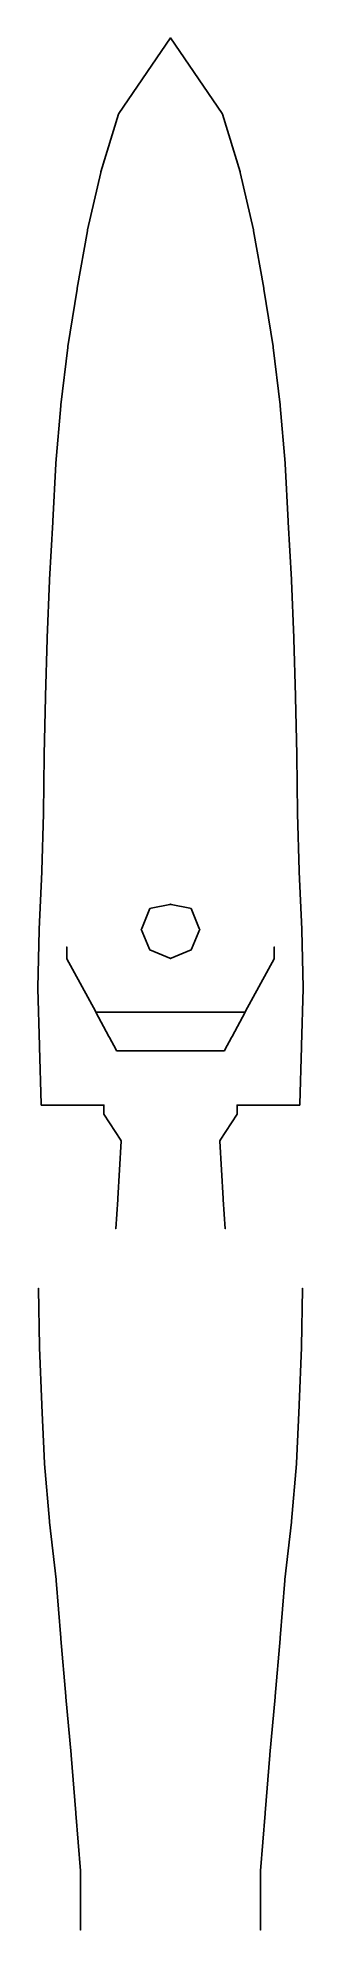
# Model space of a CAD drawing. Extents: x -4.3 to 4.3, y -29.3 to 32.1.
import ezdxf

# ---------------------------------------------------------------- set-up
doc = ezdxf.new("R2010")
doc.units = 0
doc.layers.add('RAILINGS', color=6, linetype='CONTINUOUS')

msp = doc.modelspace()

# ---------------------------------------------------------------- linework, layer by layer
at = {"layer": 'RAILINGS'}
for points in [[(-1.68, 29.65, 6.17), (-1.68, 29.65, 6.2), (0, 32.1, 6.51), (0, 32.1, 6.48)], [(0, 32.1, 6.48), (0, 32.1, 6.51), (-1.68, 29.65, 6.2), (-1.68, 29.65, 6.17)], [(0, 32.1, 6.13), (0, 32.1, 6.16), (-1.68, 29.65, 5.85), (-1.68, 29.65, 5.82)], [(-1.68, 29.65, 5.82), (-1.68, 29.65, 5.85), (0, 32.1, 6.16), (0, 32.1, 6.13)], [(1.68, 29.65, 5.82), (1.68, 29.65, 5.85), (0, 32.1, 6.16), (0, 32.1, 6.13)], [(0, 32.1, 6.13), (0, 32.1, 6.16), (1.68, 29.65, 5.85), (1.68, 29.65, 5.82)], [(0, 32.1, 6.48), (0, 32.1, 6.51), (1.68, 29.65, 6.2), (1.68, 29.65, 6.17)], [(1.68, 29.65, 6.17), (1.68, 29.65, 6.2), (0, 32.1, 6.51), (0, 32.1, 6.48)], [(-1.69, 29.62, 6.17), (-1.69, 29.62, 6.2), (-2.26, 27.76, 6.01), (-2.26, 27.76, 5.98)], [(-2.26, 27.76, 5.98), (-2.26, 27.76, 6.01), (-1.69, 29.62, 6.2), (-1.69, 29.62, 6.17)], [(-2.26, 27.76, 5.63), (-2.26, 27.76, 5.66), (-1.69, 29.62, 5.85), (-1.69, 29.62, 5.82)], [(-1.69, 29.62, 5.82), (-1.69, 29.62, 5.85), (-2.26, 27.76, 5.66), (-2.26, 27.76, 5.63)], [(-1.69, 29.62, 6.2), (-1.68, 29.65, 6.2), (-1.68, 29.65, 5.2), (-1.69, 29.62, 5.2)], [(-1.69, 29.62, 5.2), (-1.68, 29.65, 5.2), (-1.68, 29.65, 6.2), (-1.69, 29.62, 6.2)], [(1.69, 29.62, 5.2), (1.68, 29.65, 5.2), (1.68, 29.65, 6.2), (1.69, 29.62, 6.2)], [(1.69, 29.62, 6.2), (1.68, 29.65, 6.2), (1.68, 29.65, 5.2), (1.69, 29.62, 5.2)], [(1.69, 29.62, 5.82), (1.69, 29.62, 5.85), (2.26, 27.76, 5.66), (2.26, 27.76, 5.63)], [(2.26, 27.76, 5.63), (2.26, 27.76, 5.66), (1.69, 29.62, 5.85), (1.69, 29.62, 5.82)], [(2.26, 27.76, 5.98), (2.26, 27.76, 6.01), (1.69, 29.62, 6.2), (1.69, 29.62, 6.17)], [(1.69, 29.62, 6.17), (1.69, 29.62, 6.2), (2.26, 27.76, 6.01), (2.26, 27.76, 5.98)], [(-2.7, 25.87, 5.81), (-2.7, 25.87, 5.84), (-2.26, 27.73, 6.01), (-2.26, 27.73, 5.98)], [(-2.26, 27.73, 5.98), (-2.26, 27.73, 6.01), (-2.7, 25.87, 5.84), (-2.7, 25.87, 5.81)], [(-2.26, 27.73, 5.63), (-2.26, 27.73, 5.66), (-2.7, 25.87, 5.49), (-2.7, 25.87, 5.46)], [(-2.7, 25.87, 5.46), (-2.7, 25.87, 5.49), (-2.26, 27.73, 5.66), (-2.26, 27.73, 5.63)], [(-2.26, 27.73, 5.01), (-2.26, 27.76, 5.01), (-2.26, 27.76, 6.01), (-2.26, 27.73, 6.01)], [(-2.26, 27.73, 6.01), (-2.26, 27.76, 6.01), (-2.26, 27.76, 5.01), (-2.26, 27.73, 5.01)], [(2.26, 27.73, 6.01), (2.26, 27.76, 6.01), (2.26, 27.76, 5.01), (2.26, 27.73, 5.01)], [(2.26, 27.73, 5.01), (2.26, 27.76, 5.01), (2.26, 27.76, 6.01), (2.26, 27.73, 6.01)], [(2.7, 25.87, 5.46), (2.7, 25.87, 5.49), (2.26, 27.73, 5.66), (2.26, 27.73, 5.63)], [(2.26, 27.73, 5.63), (2.26, 27.73, 5.66), (2.7, 25.87, 5.49), (2.7, 25.87, 5.46)], [(2.26, 27.73, 5.98), (2.26, 27.73, 6.01), (2.7, 25.87, 5.84), (2.7, 25.87, 5.81)], [(2.7, 25.87, 5.81), (2.7, 25.87, 5.84), (2.26, 27.73, 6.01), (2.26, 27.73, 5.98)], [(-2.7, 25.84, 5.81), (-2.7, 25.84, 5.84), (-3.03, 23.98, 5.71), (-3.03, 23.98, 5.68)], [(-3.03, 23.98, 5.68), (-3.03, 23.98, 5.71), (-2.7, 25.84, 5.84), (-2.7, 25.84, 5.81)], [(-3.03, 23.98, 5.33), (-3.03, 23.98, 5.36), (-2.7, 25.84, 5.49), (-2.7, 25.84, 5.46)], [(-2.7, 25.84, 5.46), (-2.7, 25.84, 5.49), (-3.03, 23.98, 5.36), (-3.03, 23.98, 5.33)], [(-2.7, 25.84, 5.84), (-2.7, 25.87, 5.84), (-2.7, 25.87, 4.84), (-2.7, 25.84, 4.84)], [(-2.7, 25.84, 4.84), (-2.7, 25.87, 4.84), (-2.7, 25.87, 5.84), (-2.7, 25.84, 5.84)], [(2.7, 25.84, 4.84), (2.7, 25.87, 4.84), (2.7, 25.87, 5.84), (2.7, 25.84, 5.84)], [(2.7, 25.84, 5.84), (2.7, 25.87, 5.84), (2.7, 25.87, 4.84), (2.7, 25.84, 4.84)], [(2.7, 25.84, 5.46), (2.7, 25.84, 5.49), (3.03, 23.98, 5.36), (3.03, 23.98, 5.33)], [(3.03, 23.98, 5.33), (3.03, 23.98, 5.36), (2.7, 25.84, 5.49), (2.7, 25.84, 5.46)], [(3.03, 23.98, 5.68), (3.03, 23.98, 5.71), (2.7, 25.84, 5.84), (2.7, 25.84, 5.81)], [(2.7, 25.84, 5.81), (2.7, 25.84, 5.84), (3.03, 23.98, 5.71), (3.03, 23.98, 5.68)], [(-3.33, 22.09, 5.54), (-3.33, 22.09, 5.57), (-3.03, 23.95, 5.71), (-3.03, 23.95, 5.68)], [(-3.03, 23.95, 5.68), (-3.03, 23.95, 5.71), (-3.33, 22.09, 5.57), (-3.33, 22.09, 5.54)], [(-3.03, 23.95, 5.33), (-3.03, 23.95, 5.36), (-3.33, 22.09, 5.22), (-3.33, 22.09, 5.19)], [(-3.33, 22.09, 5.19), (-3.33, 22.09, 5.22), (-3.03, 23.95, 5.36), (-3.03, 23.95, 5.33)], [(-3.03, 23.95, 4.71), (-3.03, 23.98, 4.71), (-3.03, 23.98, 5.71), (-3.03, 23.95, 5.71)], [(-3.03, 23.95, 5.71), (-3.03, 23.98, 5.71), (-3.03, 23.98, 4.71), (-3.03, 23.95, 4.71)], [(3.03, 23.95, 5.71), (3.03, 23.98, 5.71), (3.03, 23.98, 4.71), (3.03, 23.95, 4.71)], [(3.03, 23.95, 4.71), (3.03, 23.98, 4.71), (3.03, 23.98, 5.71), (3.03, 23.95, 5.71)], [(3.33, 22.09, 5.19), (3.33, 22.09, 5.22), (3.03, 23.95, 5.36), (3.03, 23.95, 5.33)], [(3.03, 23.95, 5.33), (3.03, 23.95, 5.36), (3.33, 22.09, 5.22), (3.33, 22.09, 5.19)], [(3.03, 23.95, 5.68), (3.03, 23.95, 5.71), (3.33, 22.09, 5.57), (3.33, 22.09, 5.54)], [(3.33, 22.09, 5.54), (3.33, 22.09, 5.57), (3.03, 23.95, 5.71), (3.03, 23.95, 5.68)], [(-3.33, 22.06, 5.54), (-3.33, 22.06, 5.57), (-3.56, 20.2, 5.49), (-3.56, 20.2, 5.46)], [(-3.56, 20.2, 5.46), (-3.56, 20.2, 5.49), (-3.33, 22.06, 5.57), (-3.33, 22.06, 5.54)], [(-3.56, 20.2, 5.11), (-3.56, 20.2, 5.14), (-3.33, 22.06, 5.22), (-3.33, 22.06, 5.19)], [(-3.33, 22.06, 5.19), (-3.33, 22.06, 5.22), (-3.56, 20.2, 5.14), (-3.56, 20.2, 5.11)], [(-3.33, 22.06, 5.57), (-3.33, 22.09, 5.57), (-3.33, 22.09, 4.57), (-3.33, 22.06, 4.57)], [(-3.33, 22.06, 4.57), (-3.33, 22.09, 4.57), (-3.33, 22.09, 5.57), (-3.33, 22.06, 5.57)], [(3.33, 22.06, 4.57), (3.33, 22.09, 4.57), (3.33, 22.09, 5.57), (3.33, 22.06, 5.57)], [(3.33, 22.06, 5.57), (3.33, 22.09, 5.57), (3.33, 22.09, 4.57), (3.33, 22.06, 4.57)], [(3.33, 22.06, 5.19), (3.33, 22.06, 5.22), (3.56, 20.2, 5.14), (3.56, 20.2, 5.11)], [(3.56, 20.2, 5.11), (3.56, 20.2, 5.14), (3.33, 22.06, 5.22), (3.33, 22.06, 5.19)], [(3.56, 20.2, 5.46), (3.56, 20.2, 5.49), (3.33, 22.06, 5.57), (3.33, 22.06, 5.54)], [(3.33, 22.06, 5.54), (3.33, 22.06, 5.57), (3.56, 20.2, 5.49), (3.56, 20.2, 5.46)], [(-3.72, 18.31, 5.38), (-3.72, 18.31, 5.41), (-3.56, 20.17, 5.49), (-3.56, 20.17, 5.46)], [(-3.56, 20.17, 5.46), (-3.56, 20.17, 5.49), (-3.72, 18.31, 5.41), (-3.72, 18.31, 5.38)], [(-3.56, 20.17, 5.11), (-3.56, 20.17, 5.14), (-3.72, 18.31, 5.06), (-3.72, 18.31, 5.03)], [(-3.72, 18.31, 5.03), (-3.72, 18.31, 5.06), (-3.56, 20.17, 5.14), (-3.56, 20.17, 5.11)], [(-3.56, 20.17, 4.49), (-3.56, 20.2, 4.49), (-3.56, 20.2, 5.49), (-3.56, 20.17, 5.49)], [(-3.56, 20.17, 5.49), (-3.56, 20.2, 5.49), (-3.56, 20.2, 4.49), (-3.56, 20.17, 4.49)], [(3.56, 20.17, 5.49), (3.56, 20.2, 5.49), (3.56, 20.2, 4.49), (3.56, 20.17, 4.49)], [(3.56, 20.17, 4.49), (3.56, 20.2, 4.49), (3.56, 20.2, 5.49), (3.56, 20.17, 5.49)], [(3.72, 18.31, 5.03), (3.72, 18.31, 5.06), (3.56, 20.17, 5.14), (3.56, 20.17, 5.11)], [(3.56, 20.17, 5.11), (3.56, 20.17, 5.14), (3.72, 18.31, 5.06), (3.72, 18.31, 5.03)], [(3.56, 20.17, 5.46), (3.56, 20.17, 5.49), (3.72, 18.31, 5.41), (3.72, 18.31, 5.38)], [(3.72, 18.31, 5.38), (3.72, 18.31, 5.41), (3.56, 20.17, 5.49), (3.56, 20.17, 5.46)], [(-3.72, 18.28, 5.38), (-3.72, 18.28, 5.41), (-3.82, 16.42, 5.37), (-3.82, 16.42, 5.34)], [(-3.82, 16.42, 5.34), (-3.82, 16.42, 5.37), (-3.72, 18.28, 5.41), (-3.72, 18.28, 5.38)], [(-3.82, 16.42, 4.99), (-3.82, 16.42, 5.02), (-3.72, 18.28, 5.06), (-3.72, 18.28, 5.03)], [(-3.72, 18.28, 5.03), (-3.72, 18.28, 5.06), (-3.82, 16.42, 5.02), (-3.82, 16.42, 4.99)], [(-3.72, 18.28, 5.41), (-3.72, 18.31, 5.41), (-3.72, 18.31, 4.41), (-3.72, 18.28, 4.41)], [(-3.72, 18.28, 4.41), (-3.72, 18.31, 4.41), (-3.72, 18.31, 5.41), (-3.72, 18.28, 5.41)], [(3.72, 18.28, 4.41), (3.72, 18.31, 4.41), (3.72, 18.31, 5.41), (3.72, 18.28, 5.41)], [(3.72, 18.28, 5.41), (3.72, 18.31, 5.41), (3.72, 18.31, 4.41), (3.72, 18.28, 4.41)], [(3.72, 18.28, 5.03), (3.72, 18.28, 5.06), (3.82, 16.42, 5.02), (3.82, 16.42, 4.99)], [(3.82, 16.42, 4.99), (3.82, 16.42, 5.02), (3.72, 18.28, 5.06), (3.72, 18.28, 5.03)], [(3.82, 16.42, 5.34), (3.82, 16.42, 5.37), (3.72, 18.28, 5.41), (3.72, 18.28, 5.38)], [(3.72, 18.28, 5.38), (3.72, 18.28, 5.41), (3.82, 16.42, 5.37), (3.82, 16.42, 5.34)], [(-3.93, 14.53, 5.31), (-3.93, 14.53, 5.34), (-3.82, 16.39, 5.37), (-3.82, 16.39, 5.34)], [(-3.82, 16.39, 5.34), (-3.82, 16.39, 5.37), (-3.93, 14.53, 5.34), (-3.93, 14.53, 5.31)], [(-3.82, 16.39, 4.99), (-3.82, 16.39, 5.02), (-3.93, 14.53, 4.99), (-3.93, 14.53, 4.96)], [(-3.93, 14.53, 4.96), (-3.93, 14.53, 4.99), (-3.82, 16.39, 5.02), (-3.82, 16.39, 4.99)], [(-3.82, 16.39, 4.37), (-3.82, 16.42, 4.37), (-3.82, 16.42, 5.37), (-3.82, 16.39, 5.37)], [(-3.82, 16.39, 5.37), (-3.82, 16.42, 5.37), (-3.82, 16.42, 4.37), (-3.82, 16.39, 4.37)], [(3.82, 16.39, 5.37), (3.82, 16.42, 5.37), (3.82, 16.42, 4.37), (3.82, 16.39, 4.37)], [(3.82, 16.39, 4.37), (3.82, 16.42, 4.37), (3.82, 16.42, 5.37), (3.82, 16.39, 5.37)], [(3.82, 16.39, 5.34), (3.82, 16.39, 5.37), (3.93, 14.53, 5.34), (3.93, 14.53, 5.31)], [(3.93, 14.53, 5.31), (3.93, 14.53, 5.34), (3.82, 16.39, 5.37), (3.82, 16.39, 5.34)], [(3.93, 14.53, 4.96), (3.93, 14.53, 4.99), (3.82, 16.39, 5.02), (3.82, 16.39, 4.99)], [(3.82, 16.39, 4.99), (3.82, 16.39, 5.02), (3.93, 14.53, 4.99), (3.93, 14.53, 4.96)], [(-3.93, 14.5, 5.31), (-3.93, 14.5, 5.34), (-4.01, 12.64, 5.3), (-4.01, 12.64, 5.27)], [(-4.01, 12.64, 5.27), (-4.01, 12.64, 5.3), (-3.93, 14.5, 5.34), (-3.93, 14.5, 5.31)], [(-4.01, 12.64, 4.92), (-4.01, 12.64, 4.95), (-3.93, 14.5, 4.99), (-3.93, 14.5, 4.96)], [(-3.93, 14.5, 4.96), (-3.93, 14.5, 4.99), (-4.01, 12.64, 4.95), (-4.01, 12.64, 4.92)], [(-3.93, 14.5, 5.34), (-3.93, 14.53, 5.34), (-3.93, 14.53, 4.34), (-3.93, 14.5, 4.34)], [(-3.93, 14.5, 4.34), (-3.93, 14.53, 4.34), (-3.93, 14.53, 5.34), (-3.93, 14.5, 5.34)], [(3.93, 14.5, 4.34), (3.93, 14.53, 4.34), (3.93, 14.53, 5.34), (3.93, 14.5, 5.34)], [(3.93, 14.5, 5.34), (3.93, 14.53, 5.34), (3.93, 14.53, 4.34), (3.93, 14.5, 4.34)], [(4.01, 12.64, 5.27), (4.01, 12.64, 5.3), (3.93, 14.5, 5.34), (3.93, 14.5, 5.31)], [(3.93, 14.5, 5.31), (3.93, 14.5, 5.34), (4.01, 12.64, 5.3), (4.01, 12.64, 5.27)], [(3.93, 14.5, 4.96), (3.93, 14.5, 4.99), (4.01, 12.64, 4.95), (4.01, 12.64, 4.92)], [(4.01, 12.64, 4.92), (4.01, 12.64, 4.95), (3.93, 14.5, 4.99), (3.93, 14.5, 4.96)], [(-4.06, 10.75, 5.25), (-4.06, 10.75, 5.28), (-4.01, 12.61, 5.3), (-4.01, 12.61, 5.27)], [(-4.01, 12.61, 5.27), (-4.01, 12.61, 5.3), (-4.06, 10.75, 5.28), (-4.06, 10.75, 5.25)], [(-4.01, 12.61, 4.92), (-4.01, 12.61, 4.95), (-4.06, 10.75, 4.93), (-4.06, 10.75, 4.9)], [(-4.06, 10.75, 4.9), (-4.06, 10.75, 4.93), (-4.01, 12.61, 4.95), (-4.01, 12.61, 4.92)], [(-4.01, 12.61, 4.3), (-4.01, 12.64, 4.3), (-4.01, 12.64, 5.3), (-4.01, 12.61, 5.3)], [(-4.01, 12.61, 5.3), (-4.01, 12.64, 5.3), (-4.01, 12.64, 4.3), (-4.01, 12.61, 4.3)], [(4.01, 12.61, 5.3), (4.01, 12.64, 5.3), (4.01, 12.64, 4.3), (4.01, 12.61, 4.3)], [(4.01, 12.61, 4.3), (4.01, 12.64, 4.3), (4.01, 12.64, 5.3), (4.01, 12.61, 5.3)], [(4.06, 10.75, 4.9), (4.06, 10.75, 4.93), (4.01, 12.61, 4.95), (4.01, 12.61, 4.92)], [(4.01, 12.61, 4.92), (4.01, 12.61, 4.95), (4.06, 10.75, 4.93), (4.06, 10.75, 4.9)], [(4.01, 12.61, 5.27), (4.01, 12.61, 5.3), (4.06, 10.75, 5.28), (4.06, 10.75, 5.25)], [(4.06, 10.75, 5.25), (4.06, 10.75, 5.28), (4.01, 12.61, 5.3), (4.01, 12.61, 5.27)], [(-4.06, 10.72, 5.25), (-4.06, 10.72, 5.28), (-4.1, 8.86, 5.26), (-4.1, 8.86, 5.23)], [(-4.1, 8.86, 5.23), (-4.1, 8.86, 5.26), (-4.06, 10.72, 5.28), (-4.06, 10.72, 5.25)], [(-4.1, 8.86, 4.88), (-4.1, 8.86, 4.91), (-4.06, 10.72, 4.93), (-4.06, 10.72, 4.9)], [(-4.06, 10.72, 4.9), (-4.06, 10.72, 4.93), (-4.1, 8.86, 4.91), (-4.1, 8.86, 4.88)], [(-4.06, 10.72, 5.28), (-4.06, 10.75, 5.28), (-4.06, 10.75, 4.28), (-4.06, 10.72, 4.28)], [(-4.06, 10.72, 4.28), (-4.06, 10.75, 4.28), (-4.06, 10.75, 5.28), (-4.06, 10.72, 5.28)], [(4.06, 10.72, 4.28), (4.06, 10.75, 4.28), (4.06, 10.75, 5.28), (4.06, 10.72, 5.28)], [(4.06, 10.72, 5.28), (4.06, 10.75, 5.28), (4.06, 10.75, 4.28), (4.06, 10.72, 4.28)], [(4.06, 10.72, 4.9), (4.06, 10.72, 4.93), (4.1, 8.86, 4.91), (4.1, 8.86, 4.88)], [(4.1, 8.86, 4.88), (4.1, 8.86, 4.91), (4.06, 10.72, 4.93), (4.06, 10.72, 4.9)], [(4.1, 8.86, 5.23), (4.1, 8.86, 5.26), (4.06, 10.72, 5.28), (4.06, 10.72, 5.25)], [(4.06, 10.72, 5.25), (4.06, 10.72, 5.28), (4.1, 8.86, 5.26), (4.1, 8.86, 5.23)], [(-4.12, 6.97, 5.19), (-4.12, 6.97, 5.22), (-4.1, 8.83, 5.26), (-4.1, 8.83, 5.23)], [(-4.1, 8.83, 5.23), (-4.1, 8.83, 5.26), (-4.12, 6.97, 5.22), (-4.12, 6.97, 5.19)], [(-4.1, 8.83, 4.88), (-4.1, 8.83, 4.91), (-4.12, 6.97, 4.87), (-4.12, 6.97, 4.84)], [(-4.12, 6.97, 4.84), (-4.12, 6.97, 4.87), (-4.1, 8.83, 4.91), (-4.1, 8.83, 4.88)], [(-4.1, 8.83, 4.26), (-4.1, 8.86, 4.26), (-4.1, 8.86, 5.26), (-4.1, 8.83, 5.26)], [(-4.1, 8.83, 5.26), (-4.1, 8.86, 5.26), (-4.1, 8.86, 4.26), (-4.1, 8.83, 4.26)], [(4.1, 8.83, 5.26), (4.1, 8.86, 5.26), (4.1, 8.86, 4.26), (4.1, 8.83, 4.26)], [(4.1, 8.83, 4.26), (4.1, 8.86, 4.26), (4.1, 8.86, 5.26), (4.1, 8.83, 5.26)], [(4.12, 6.97, 4.84), (4.12, 6.97, 4.87), (4.1, 8.83, 4.91), (4.1, 8.83, 4.88)], [(4.1, 8.83, 4.88), (4.1, 8.83, 4.91), (4.12, 6.97, 4.87), (4.12, 6.97, 4.84)], [(4.1, 8.83, 5.23), (4.1, 8.83, 5.26), (4.12, 6.97, 5.22), (4.12, 6.97, 5.19)], [(4.12, 6.97, 5.19), (4.12, 6.97, 5.22), (4.1, 8.83, 5.26), (4.1, 8.83, 5.23)], [(-4.12, 6.94, 5.19), (-4.12, 6.94, 5.22), (-4.18, 5.08, 5.19), (-4.18, 5.08, 5.16)], [(-4.18, 5.08, 5.16), (-4.18, 5.08, 5.19), (-4.12, 6.94, 5.22), (-4.12, 6.94, 5.19)], [(-4.18, 5.08, 4.81), (-4.18, 5.08, 4.84), (-4.12, 6.94, 4.87), (-4.12, 6.94, 4.84)], [(-4.12, 6.94, 4.84), (-4.12, 6.94, 4.87), (-4.18, 5.08, 4.84), (-4.18, 5.08, 4.81)], [(-4.12, 6.94, 5.22), (-4.12, 6.97, 5.22), (-4.12, 6.97, 4.22), (-4.12, 6.94, 4.22)], [(-4.12, 6.94, 4.22), (-4.12, 6.97, 4.22), (-4.12, 6.97, 5.22), (-4.12, 6.94, 5.22)], [(4.12, 6.94, 4.22), (4.12, 6.97, 4.22), (4.12, 6.97, 5.22), (4.12, 6.94, 5.22)], [(4.12, 6.94, 5.22), (4.12, 6.97, 5.22), (4.12, 6.97, 4.22), (4.12, 6.94, 4.22)], [(4.12, 6.94, 4.84), (4.12, 6.94, 4.87), (4.18, 5.08, 4.84), (4.18, 5.08, 4.81)], [(4.18, 5.08, 4.81), (4.18, 5.08, 4.84), (4.12, 6.94, 4.87), (4.12, 6.94, 4.84)], [(4.18, 5.08, 5.16), (4.18, 5.08, 5.19), (4.12, 6.94, 5.22), (4.12, 6.94, 5.19)], [(4.12, 6.94, 5.19), (4.12, 6.94, 5.22), (4.18, 5.08, 5.19), (4.18, 5.08, 5.16)], [(-4.26, 3.19, 5.13), (-4.26, 3.19, 5.16), (-4.18, 5.05, 5.19), (-4.18, 5.05, 5.16)], [(-4.18, 5.05, 5.16), (-4.18, 5.05, 5.19), (-4.26, 3.19, 5.16), (-4.26, 3.19, 5.13)], [(-4.18, 5.05, 4.81), (-4.18, 5.05, 4.84), (-4.26, 3.19, 4.81), (-4.26, 3.19, 4.78)], [(-4.26, 3.19, 4.78), (-4.26, 3.19, 4.81), (-4.18, 5.05, 4.84), (-4.18, 5.05, 4.81)], [(-4.18, 5.05, 4.19), (-4.18, 5.08, 4.19), (-4.18, 5.08, 5.19), (-4.18, 5.05, 5.19)], [(-4.18, 5.05, 5.19), (-4.18, 5.08, 5.19), (-4.18, 5.08, 4.19), (-4.18, 5.05, 4.19)], [(4.18, 5.05, 5.19), (4.18, 5.08, 5.19), (4.18, 5.08, 4.19), (4.18, 5.05, 4.19)], [(4.18, 5.05, 4.19), (4.18, 5.08, 4.19), (4.18, 5.08, 5.19), (4.18, 5.05, 5.19)], [(4.26, 3.19, 4.78), (4.26, 3.19, 4.81), (4.18, 5.05, 4.84), (4.18, 5.05, 4.81)], [(4.18, 5.05, 4.81), (4.18, 5.05, 4.84), (4.26, 3.19, 4.81), (4.26, 3.19, 4.78)], [(4.18, 5.05, 5.16), (4.18, 5.05, 5.19), (4.26, 3.19, 5.16), (4.26, 3.19, 5.13)], [(4.26, 3.19, 5.13), (4.26, 3.19, 5.16), (4.18, 5.05, 5.19), (4.18, 5.05, 5.16)], [(-0.93, 3.22, 10.58), (-0.93, 3.22, 10.61), (-0.67, 3.86, 10.61), (-0.67, 3.86, 10.58)], [(-0.67, 3.86, 10.58), (-0.67, 3.86, 10.61), (-0.93, 3.22, 10.61), (-0.93, 3.22, 10.58)], [(-0.67, 3.86, 10.23), (-0.67, 3.86, 10.26), (-0.93, 3.22, 10.26), (-0.93, 3.22, 10.23)], [(-0.93, 3.22, 10.23), (-0.93, 3.22, 10.26), (-0.67, 3.86, 10.26), (-0.67, 3.86, 10.23)], [(-0.67, 3.86, 10.61), (-0.63, 3.87, 10.61), (-0.63, 3.87, 9.64), (-0.67, 3.86, 9.64)], [(-0.67, 3.86, 9.64), (-0.63, 3.87, 9.64), (-0.63, 3.87, 10.61), (-0.67, 3.86, 10.61)], [(-0.02, 3.99, 10.58), (-0.02, 3.99, 10.61), (-0.63, 3.87, 10.61), (-0.63, 3.87, 10.58)], [(-0.63, 3.87, 10.58), (-0.63, 3.87, 10.61), (-0.02, 3.99, 10.61), (-0.02, 3.99, 10.58)], [(-0.63, 3.87, 10.23), (-0.63, 3.87, 10.26), (-0.02, 3.99, 10.26), (-0.02, 3.99, 10.23)], [(-0.02, 3.99, 10.23), (-0.02, 3.99, 10.26), (-0.63, 3.87, 10.26), (-0.63, 3.87, 10.23)], [(-0.02, 3.99, 9.64), (0, 4, 9.64), (0, 4, 10.61), (-0.02, 3.99, 10.61)], [(-0.02, 3.99, 10.61), (0, 4, 10.61), (0, 4, 9.64), (-0.02, 3.99, 9.64)], [(0.02, 3.99, 10.61), (0, 4, 10.61), (0, 4, 9.64), (0.02, 3.99, 9.64)], [(0.02, 3.99, 9.64), (0, 4, 9.64), (0, 4, 10.61), (0.02, 3.99, 10.61)], [(0.02, 3.99, 10.23), (0.02, 3.99, 10.26), (0.63, 3.87, 10.26), (0.63, 3.87, 10.23)], [(0.63, 3.87, 10.23), (0.63, 3.87, 10.26), (0.02, 3.99, 10.26), (0.02, 3.99, 10.23)], [(0.63, 3.87, 10.58), (0.63, 3.87, 10.61), (0.02, 3.99, 10.61), (0.02, 3.99, 10.58)], [(0.02, 3.99, 10.58), (0.02, 3.99, 10.61), (0.63, 3.87, 10.61), (0.63, 3.87, 10.58)], [(0.67, 3.86, 9.64), (0.63, 3.87, 9.64), (0.63, 3.87, 10.61), (0.67, 3.86, 10.61)], [(0.67, 3.86, 10.61), (0.63, 3.87, 10.61), (0.63, 3.87, 9.64), (0.67, 3.86, 9.64)], [(0.93, 3.22, 10.23), (0.93, 3.22, 10.26), (0.67, 3.86, 10.26), (0.67, 3.86, 10.23)], [(0.67, 3.86, 10.23), (0.67, 3.86, 10.26), (0.93, 3.22, 10.26), (0.93, 3.22, 10.23)], [(0.67, 3.86, 10.58), (0.67, 3.86, 10.61), (0.93, 3.22, 10.61), (0.93, 3.22, 10.58)], [(0.93, 3.22, 10.58), (0.93, 3.22, 10.61), (0.67, 3.86, 10.61), (0.67, 3.86, 10.58)], [(-4.26, 3.16, 5.13), (-4.26, 3.16, 5.16), (-4.31, 1.3, 5.13), (-4.31, 1.3, 5.1)], [(-4.31, 1.3, 5.1), (-4.31, 1.3, 5.13), (-4.26, 3.16, 5.16), (-4.26, 3.16, 5.13)], [(-4.31, 1.3, 4.75), (-4.31, 1.3, 4.78), (-4.26, 3.16, 4.81), (-4.26, 3.16, 4.78)], [(-4.26, 3.16, 4.78), (-4.26, 3.16, 4.81), (-4.31, 1.3, 4.78), (-4.31, 1.3, 4.75)], [(-4.26, 3.16, 5.16), (-4.26, 3.19, 5.16), (-4.26, 3.19, 4.16), (-4.26, 3.16, 4.16)], [(-4.26, 3.16, 4.16), (-4.26, 3.19, 4.16), (-4.26, 3.19, 5.16), (-4.26, 3.16, 5.16)], [(-0.95, 3.19, 9.64), (-0.93, 3.22, 9.64), (-0.93, 3.22, 10.61), (-0.95, 3.19, 10.61)], [(-0.95, 3.19, 10.61), (-0.93, 3.22, 10.61), (-0.93, 3.22, 9.64), (-0.95, 3.19, 9.64)], [(-0.95, 3.19, 10.58), (-0.95, 3.19, 10.61), (-0.68, 2.55, 10.61), (-0.68, 2.55, 10.58)], [(-0.68, 2.55, 10.58), (-0.68, 2.55, 10.61), (-0.95, 3.19, 10.61), (-0.95, 3.19, 10.58)], [(-0.68, 2.55, 10.23), (-0.68, 2.55, 10.26), (-0.95, 3.19, 10.26), (-0.95, 3.19, 10.23)], [(-0.95, 3.19, 10.23), (-0.95, 3.19, 10.26), (-0.68, 2.55, 10.26), (-0.68, 2.55, 10.23)], [(0.95, 3.19, 10.23), (0.95, 3.19, 10.26), (0.68, 2.55, 10.26), (0.68, 2.55, 10.23)], [(0.68, 2.55, 10.23), (0.68, 2.55, 10.26), (0.95, 3.19, 10.26), (0.95, 3.19, 10.23)], [(0.68, 2.55, 10.58), (0.68, 2.55, 10.61), (0.95, 3.19, 10.61), (0.95, 3.19, 10.58)], [(0.95, 3.19, 10.58), (0.95, 3.19, 10.61), (0.68, 2.55, 10.61), (0.68, 2.55, 10.58)], [(0.95, 3.19, 10.61), (0.93, 3.22, 10.61), (0.93, 3.22, 9.64), (0.95, 3.19, 9.64)], [(0.95, 3.19, 9.64), (0.93, 3.22, 9.64), (0.93, 3.22, 10.61), (0.95, 3.19, 10.61)], [(4.26, 3.16, 4.16), (4.26, 3.19, 4.16), (4.26, 3.19, 5.16), (4.26, 3.16, 5.16)], [(4.26, 3.16, 5.16), (4.26, 3.19, 5.16), (4.26, 3.19, 4.16), (4.26, 3.16, 4.16)], [(4.26, 3.16, 4.78), (4.26, 3.16, 4.81), (4.31, 1.3, 4.78), (4.31, 1.3, 4.75)], [(4.31, 1.3, 4.75), (4.31, 1.3, 4.78), (4.26, 3.16, 4.81), (4.26, 3.16, 4.78)], [(4.31, 1.3, 5.1), (4.31, 1.3, 5.13), (4.26, 3.16, 5.16), (4.26, 3.16, 5.13)], [(4.26, 3.16, 5.13), (4.26, 3.16, 5.16), (4.31, 1.3, 5.13), (4.31, 1.3, 5.1)], [(-3.37, 2.26, 9.51), (-3.37, 2.26, 9.54), (-3.37, 2.62, 9.54), (-3.37, 2.62, 9.51)], [(-3.37, 2.62, 9.51), (-3.37, 2.62, 9.54), (-3.37, 2.26, 9.54), (-3.37, 2.26, 9.51)], [(-3.37, 2.26, 9.16), (-3.37, 2.26, 9.19), (-3.37, 2.62, 9.19), (-3.37, 2.62, 9.16)], [(-3.37, 2.62, 9.16), (-3.37, 2.62, 9.19), (-3.37, 2.26, 9.19), (-3.37, 2.26, 9.16)], [(-0.67, 2.52, 10.61), (-0.68, 2.55, 10.61), (-0.68, 2.55, 9.64), (-0.67, 2.52, 9.64)], [(-0.67, 2.52, 9.64), (-0.68, 2.55, 9.64), (-0.68, 2.55, 10.61), (-0.67, 2.52, 10.61)], [(-0.02, 2.25, 10.58), (-0.02, 2.25, 10.61), (-0.67, 2.52, 10.61), (-0.67, 2.52, 10.58)], [(-0.67, 2.52, 10.58), (-0.67, 2.52, 10.61), (-0.02, 2.25, 10.61), (-0.02, 2.25, 10.58)], [(-0.67, 2.52, 10.23), (-0.67, 2.52, 10.26), (-0.02, 2.25, 10.26), (-0.02, 2.25, 10.23)], [(-0.02, 2.25, 10.23), (-0.02, 2.25, 10.26), (-0.67, 2.52, 10.26), (-0.67, 2.52, 10.23)], [(0.02, 2.25, 10.23), (0.02, 2.25, 10.26), (0.67, 2.52, 10.26), (0.67, 2.52, 10.23)], [(0.67, 2.52, 10.23), (0.67, 2.52, 10.26), (0.02, 2.25, 10.26), (0.02, 2.25, 10.23)], [(0.67, 2.52, 10.58), (0.67, 2.52, 10.61), (0.02, 2.25, 10.61), (0.02, 2.25, 10.58)], [(0.02, 2.25, 10.58), (0.02, 2.25, 10.61), (0.67, 2.52, 10.61), (0.67, 2.52, 10.58)], [(0.67, 2.52, 9.64), (0.68, 2.55, 9.64), (0.68, 2.55, 10.61), (0.67, 2.52, 10.61)], [(0.67, 2.52, 10.61), (0.68, 2.55, 10.61), (0.68, 2.55, 9.64), (0.67, 2.52, 9.64)], [(3.37, 2.62, 9.16), (3.37, 2.62, 9.19), (3.37, 2.26, 9.19), (3.37, 2.26, 9.16)], [(3.37, 2.26, 9.16), (3.37, 2.26, 9.19), (3.37, 2.62, 9.19), (3.37, 2.62, 9.16)], [(3.37, 2.26, 9.51), (3.37, 2.26, 9.54), (3.37, 2.62, 9.54), (3.37, 2.62, 9.51)], [(3.37, 2.62, 9.51), (3.37, 2.62, 9.54), (3.37, 2.26, 9.54), (3.37, 2.26, 9.51)], [(-3.37, 2.23, 8.54), (-3.37, 2.26, 8.54), (-3.37, 2.26, 9.54), (-3.37, 2.23, 9.54)], [(-3.37, 2.23, 9.54), (-3.37, 2.26, 9.54), (-3.37, 2.26, 8.54), (-3.37, 2.23, 8.54)], [(-2.44, 0.53, 9.51), (-2.44, 0.53, 9.54), (-3.37, 2.23, 9.54), (-3.37, 2.23, 9.51)], [(-3.37, 2.23, 9.51), (-3.37, 2.23, 9.54), (-2.44, 0.53, 9.54), (-2.44, 0.53, 9.51)], [(-2.44, 0.53, 9.16), (-2.44, 0.53, 9.19), (-3.37, 2.23, 9.19), (-3.37, 2.23, 9.16)], [(-3.37, 2.23, 9.16), (-3.37, 2.23, 9.19), (-2.44, 0.53, 9.19), (-2.44, 0.53, 9.16)], [(0, 2.24, 10.61), (-0.02, 2.25, 10.61), (-0.02, 2.25, 9.64), (0, 2.24, 9.64)], [(0, 2.24, 9.64), (-0.02, 2.25, 9.64), (-0.02, 2.25, 10.61), (0, 2.24, 10.61)], [(0, 2.24, 9.64), (0.02, 2.25, 9.64), (0.02, 2.25, 10.61), (0, 2.24, 10.61)], [(0, 2.24, 10.61), (0.02, 2.25, 10.61), (0.02, 2.25, 9.64), (0, 2.24, 9.64)], [(3.37, 2.23, 9.16), (3.37, 2.23, 9.19), (2.44, 0.53, 9.19), (2.44, 0.53, 9.16)], [(2.44, 0.53, 9.16), (2.44, 0.53, 9.19), (3.37, 2.23, 9.19), (3.37, 2.23, 9.16)], [(2.44, 0.53, 9.51), (2.44, 0.53, 9.54), (3.37, 2.23, 9.54), (3.37, 2.23, 9.51)], [(3.37, 2.23, 9.51), (3.37, 2.23, 9.54), (2.44, 0.53, 9.54), (2.44, 0.53, 9.51)], [(3.37, 2.23, 8.54), (3.37, 2.26, 8.54), (3.37, 2.26, 9.54), (3.37, 2.23, 9.54)], [(3.37, 2.23, 9.54), (3.37, 2.26, 9.54), (3.37, 2.26, 8.54), (3.37, 2.23, 8.54)], [(-4.31, 1.27, 4.13), (-4.31, 1.3, 4.13), (-4.31, 1.3, 5.13), (-4.31, 1.27, 5.13)], [(-4.31, 1.27, 5.13), (-4.31, 1.3, 5.13), (-4.31, 1.3, 4.13), (-4.31, 1.27, 4.13)], [(-4.25, -0.59, 5.08), (-4.25, -0.59, 5.11), (-4.31, 1.27, 5.13), (-4.31, 1.27, 5.1)], [(-4.31, 1.27, 5.1), (-4.31, 1.27, 5.13), (-4.25, -0.59, 5.11), (-4.25, -0.59, 5.08)], [(-4.31, 1.27, 4.75), (-4.31, 1.27, 4.78), (-4.25, -0.59, 4.76), (-4.25, -0.59, 4.73)], [(-4.25, -0.59, 4.73), (-4.25, -0.59, 4.76), (-4.31, 1.27, 4.78), (-4.31, 1.27, 4.75)], [(4.25, -0.59, 4.73), (4.25, -0.59, 4.76), (4.31, 1.27, 4.78), (4.31, 1.27, 4.75)], [(4.31, 1.27, 4.75), (4.31, 1.27, 4.78), (4.25, -0.59, 4.76), (4.25, -0.59, 4.73)], [(4.31, 1.27, 5.1), (4.31, 1.27, 5.13), (4.25, -0.59, 5.11), (4.25, -0.59, 5.08)], [(4.25, -0.59, 5.08), (4.25, -0.59, 5.11), (4.31, 1.27, 5.13), (4.31, 1.27, 5.1)], [(4.31, 1.27, 5.13), (4.31, 1.3, 5.13), (4.31, 1.3, 4.13), (4.31, 1.27, 4.13)], [(4.31, 1.27, 4.13), (4.31, 1.3, 4.13), (4.31, 1.3, 5.13), (4.31, 1.27, 5.13)], [(-2.43, 0.5, 9.54), (-2.44, 0.53, 9.54), (-2.44, 0.53, 8.54), (-2.43, 0.5, 8.54)], [(-2.43, 0.5, 8.54), (-2.44, 0.53, 8.54), (-2.44, 0.53, 9.54), (-2.43, 0.5, 9.54)], [(-2, -0.29, 7.37), (-2, -0.29, 7.4), (-2.43, 0.5, 7.4), (-2.43, 0.5, 7.37)], [(-2.43, 0.5, 7.37), (-2.43, 0.5, 7.4), (-2, -0.29, 7.4), (-2, -0.29, 7.37)], [(-2.43, 0.5, 7.02), (-2.43, 0.5, 7.05), (-2, -0.29, 7.05), (-2, -0.29, 7.02)], [(-2, -0.29, 7.02), (-2, -0.29, 7.05), (-2.43, 0.5, 7.05), (-2.43, 0.5, 7.02)], [(2.43, 0.5, 9.51), (2.43, 0.5, 9.54), (-2.43, 0.5, 9.54), (-2.43, 0.5, 9.51)], [(-2.43, 0.5, 9.51), (-2.43, 0.5, 9.54), (2.43, 0.5, 9.54), (2.43, 0.5, 9.51)], [(-2.43, 0.5, 9.16), (-2.43, 0.5, 9.19), (2.43, 0.5, 9.19), (2.43, 0.5, 9.16)], [(2.43, 0.5, 9.16), (2.43, 0.5, 9.19), (-2.43, 0.5, 9.19), (-2.43, 0.5, 9.16)], [(2, -0.29, 7.02), (2, -0.29, 7.05), (2.43, 0.5, 7.05), (2.43, 0.5, 7.02)], [(2.43, 0.5, 7.02), (2.43, 0.5, 7.05), (2, -0.29, 7.05), (2, -0.29, 7.02)], [(2.43, 0.5, 7.37), (2.43, 0.5, 7.4), (2, -0.29, 7.4), (2, -0.29, 7.37)], [(2, -0.29, 7.37), (2, -0.29, 7.4), (2.43, 0.5, 7.4), (2.43, 0.5, 7.37)], [(2.43, 0.5, 9.54), (2.44, 0.53, 9.54), (2.44, 0.53, 8.54), (2.43, 0.5, 8.54)], [(2.43, 0.5, 8.54), (2.44, 0.53, 8.54), (2.44, 0.53, 9.54), (2.43, 0.5, 9.54)], [(-4.25, -0.62, 5.11), (-4.25, -0.59, 5.11), (-4.25, -0.59, 4.11), (-4.25, -0.62, 4.11)], [(-4.25, -0.62, 4.11), (-4.25, -0.59, 4.11), (-4.25, -0.59, 5.11), (-4.25, -0.62, 5.11)], [(-1.98, -0.32, 7.4), (-2, -0.29, 7.4), (-2, -0.29, 6.4), (-1.98, -0.32, 6.4)], [(-1.98, -0.32, 6.4), (-2, -0.29, 6.4), (-2, -0.29, 7.4), (-1.98, -0.32, 7.4)], [(-1.76, -0.72, 7.37), (-1.76, -0.72, 7.4), (-1.98, -0.32, 7.4), (-1.98, -0.32, 7.37)], [(-1.98, -0.32, 7.37), (-1.98, -0.32, 7.4), (-1.76, -0.72, 7.4), (-1.76, -0.72, 7.37)], [(-1.76, -0.72, 7.02), (-1.76, -0.72, 7.05), (-1.98, -0.32, 7.05), (-1.98, -0.32, 7.02)], [(-1.98, -0.32, 7.02), (-1.98, -0.32, 7.05), (-1.76, -0.72, 7.05), (-1.76, -0.72, 7.02)], [(1.98, -0.32, 7.02), (1.98, -0.32, 7.05), (1.76, -0.72, 7.05), (1.76, -0.72, 7.02)], [(1.76, -0.72, 7.02), (1.76, -0.72, 7.05), (1.98, -0.32, 7.05), (1.98, -0.32, 7.02)], [(1.76, -0.72, 7.37), (1.76, -0.72, 7.4), (1.98, -0.32, 7.4), (1.98, -0.32, 7.37)], [(1.98, -0.32, 7.37), (1.98, -0.32, 7.4), (1.76, -0.72, 7.4), (1.76, -0.72, 7.37)], [(1.98, -0.32, 7.4), (2, -0.29, 7.4), (2, -0.29, 6.4), (1.98, -0.32, 6.4)], [(1.98, -0.32, 6.4), (2, -0.29, 6.4), (2, -0.29, 7.4), (1.98, -0.32, 7.4)], [(4.25, -0.62, 4.11), (4.25, -0.59, 4.11), (4.25, -0.59, 5.11), (4.25, -0.62, 5.11)], [(4.25, -0.62, 5.11), (4.25, -0.59, 5.11), (4.25, -0.59, 4.11), (4.25, -0.62, 4.11)], [(-4.2, -2.48, 5.07), (-4.2, -2.48, 5.1), (-4.25, -0.62, 5.11), (-4.25, -0.62, 5.08)], [(-4.25, -0.62, 5.08), (-4.25, -0.62, 5.11), (-4.2, -2.48, 5.1), (-4.2, -2.48, 5.07)], [(-4.25, -0.62, 4.73), (-4.25, -0.62, 4.76), (-4.2, -2.48, 4.75), (-4.2, -2.48, 4.72)], [(-4.2, -2.48, 4.72), (-4.2, -2.48, 4.75), (-4.25, -0.62, 4.76), (-4.25, -0.62, 4.73)], [(-1.75, -0.75, 6.4), (-1.76, -0.72, 6.4), (-1.76, -0.72, 7.4), (-1.75, -0.75, 7.4)], [(-1.75, -0.75, 7.4), (-1.76, -0.72, 7.4), (-1.76, -0.72, 6.4), (-1.75, -0.75, 6.4)], [(1.75, -0.75, 7.37), (1.75, -0.75, 7.4), (-1.75, -0.75, 7.4), (-1.75, -0.75, 7.37)], [(-1.75, -0.75, 7.37), (-1.75, -0.75, 7.4), (1.75, -0.75, 7.4), (1.75, -0.75, 7.37)], [(-1.75, -0.75, 7.02), (-1.75, -0.75, 7.05), (1.75, -0.75, 7.05), (1.75, -0.75, 7.02)], [(1.75, -0.75, 7.02), (1.75, -0.75, 7.05), (-1.75, -0.75, 7.05), (-1.75, -0.75, 7.02)], [(-0.02, -0.75, 7.4), (0.02, -0.75, 7.4), (0.02, -0.75, 6.4), (-0.02, -0.75, 6.4)], [(-0.02, -0.75, 6.4), (0.02, -0.75, 6.4), (0.02, -0.75, 7.4), (-0.02, -0.75, 7.4)], [(1.75, -0.75, 6.4), (1.76, -0.72, 6.4), (1.76, -0.72, 7.4), (1.75, -0.75, 7.4)], [(1.75, -0.75, 7.4), (1.76, -0.72, 7.4), (1.76, -0.72, 6.4), (1.75, -0.75, 6.4)], [(4.2, -2.48, 4.72), (4.2, -2.48, 4.75), (4.25, -0.62, 4.76), (4.25, -0.62, 4.73)], [(4.25, -0.62, 4.73), (4.25, -0.62, 4.76), (4.2, -2.48, 4.75), (4.2, -2.48, 4.72)], [(4.25, -0.62, 5.08), (4.25, -0.62, 5.11), (4.2, -2.48, 5.1), (4.2, -2.48, 5.07)], [(4.2, -2.48, 5.07), (4.2, -2.48, 5.1), (4.25, -0.62, 5.11), (4.25, -0.62, 5.08)], [(-4.2, -2.51, 5.1), (-4.2, -2.48, 5.1), (-4.2, -2.48, 4.1), (-4.2, -2.51, 4.1)], [(-4.2, -2.51, 4.1), (-4.2, -2.48, 4.1), (-4.2, -2.48, 5.1), (-4.2, -2.51, 5.1)], [(-2.19, -2.51, 5.14), (-2.19, -2.51, 5.17), (-4.2, -2.51, 5.1), (-4.2, -2.51, 5.07)], [(-4.2, -2.51, 5.07), (-4.2, -2.51, 5.1), (-2.19, -2.51, 5.17), (-2.19, -2.51, 5.14)], [(-4.2, -2.51, 4.72), (-4.2, -2.51, 4.75), (-2.19, -2.51, 4.82), (-2.19, -2.51, 4.79)], [(-2.19, -2.51, 4.79), (-2.19, -2.51, 4.82), (-4.2, -2.51, 4.75), (-4.2, -2.51, 4.72)], [(-2.16, -2.51, 4.17), (-2.19, -2.51, 4.17), (-2.19, -2.51, 5.17), (-2.16, -2.51, 5.17)], [(-2.16, -2.51, 5.17), (-2.19, -2.51, 5.17), (-2.19, -2.51, 4.17), (-2.16, -2.51, 4.17)], [(-2.16, -2.78, 5.14), (-2.16, -2.78, 5.17), (-2.16, -2.51, 5.17), (-2.16, -2.51, 5.14)], [(-2.16, -2.51, 5.14), (-2.16, -2.51, 5.17), (-2.16, -2.78, 5.17), (-2.16, -2.78, 5.14)], [(-2.16, -2.51, 4.79), (-2.16, -2.51, 4.82), (-2.16, -2.78, 4.82), (-2.16, -2.78, 4.79)], [(-2.16, -2.78, 4.79), (-2.16, -2.78, 4.82), (-2.16, -2.51, 4.82), (-2.16, -2.51, 4.79)], [(-2.16, -2.81, 5.17), (-2.16, -2.78, 5.17), (-2.16, -2.78, 4.17), (-2.16, -2.81, 4.17)], [(-2.16, -2.81, 4.17), (-2.16, -2.78, 4.17), (-2.16, -2.78, 5.17), (-2.16, -2.81, 5.17)], [(-2.16, -2.81, 5.14), (-2.16, -2.81, 5.17), (-1.61, -3.65, 5.17), (-1.61, -3.65, 5.14)], [(-1.61, -3.65, 5.14), (-1.61, -3.65, 5.17), (-2.16, -2.81, 5.17), (-2.16, -2.81, 5.14)], [(-1.61, -3.65, 4.79), (-1.61, -3.65, 4.82), (-2.16, -2.81, 4.82), (-2.16, -2.81, 4.79)], [(-2.16, -2.81, 4.79), (-2.16, -2.81, 4.82), (-1.61, -3.65, 4.82), (-1.61, -3.65, 4.79)], [(2.16, -2.81, 4.79), (2.16, -2.81, 4.82), (1.61, -3.65, 4.82), (1.61, -3.65, 4.79)], [(1.61, -3.65, 4.79), (1.61, -3.65, 4.82), (2.16, -2.81, 4.82), (2.16, -2.81, 4.79)], [(1.61, -3.65, 5.14), (1.61, -3.65, 5.17), (2.16, -2.81, 5.17), (2.16, -2.81, 5.14)], [(2.16, -2.81, 5.14), (2.16, -2.81, 5.17), (1.61, -3.65, 5.17), (1.61, -3.65, 5.14)], [(2.16, -2.78, 4.79), (2.16, -2.78, 4.82), (2.16, -2.51, 4.82), (2.16, -2.51, 4.79)], [(2.16, -2.51, 4.79), (2.16, -2.51, 4.82), (2.16, -2.78, 4.82), (2.16, -2.78, 4.79)], [(2.16, -2.51, 5.17), (2.19, -2.51, 5.17), (2.19, -2.51, 4.17), (2.16, -2.51, 4.17)], [(2.16, -2.51, 4.17), (2.19, -2.51, 4.17), (2.19, -2.51, 5.17), (2.16, -2.51, 5.17)], [(2.16, -2.51, 5.14), (2.16, -2.51, 5.17), (2.16, -2.78, 5.17), (2.16, -2.78, 5.14)], [(2.16, -2.78, 5.14), (2.16, -2.78, 5.17), (2.16, -2.51, 5.17), (2.16, -2.51, 5.14)], [(2.16, -2.81, 4.17), (2.16, -2.78, 4.17), (2.16, -2.78, 5.17), (2.16, -2.81, 5.17)], [(2.16, -2.81, 5.17), (2.16, -2.78, 5.17), (2.16, -2.78, 4.17), (2.16, -2.81, 4.17)], [(2.19, -2.51, 4.79), (2.19, -2.51, 4.82), (4.2, -2.51, 4.75), (4.2, -2.51, 4.72)], [(4.2, -2.51, 4.72), (4.2, -2.51, 4.75), (2.19, -2.51, 4.82), (2.19, -2.51, 4.79)], [(4.2, -2.51, 5.07), (4.2, -2.51, 5.1), (2.19, -2.51, 5.17), (2.19, -2.51, 5.14)], [(2.19, -2.51, 5.14), (2.19, -2.51, 5.17), (4.2, -2.51, 5.1), (4.2, -2.51, 5.07)], [(4.2, -2.51, 4.1), (4.2, -2.48, 4.1), (4.2, -2.48, 5.1), (4.2, -2.51, 5.1)], [(4.2, -2.51, 5.1), (4.2, -2.48, 5.1), (4.2, -2.48, 4.1), (4.2, -2.51, 4.1)], [(-1.71, -5.54, 5.14), (-1.71, -5.54, 5.17), (-1.6, -3.68, 5.17), (-1.6, -3.68, 5.14)], [(-1.6, -3.68, 5.14), (-1.6, -3.68, 5.17), (-1.71, -5.54, 5.17), (-1.71, -5.54, 5.14)], [(-1.6, -3.68, 4.79), (-1.6, -3.68, 4.82), (-1.71, -5.54, 4.82), (-1.71, -5.54, 4.79)], [(-1.71, -5.54, 4.79), (-1.71, -5.54, 4.82), (-1.6, -3.68, 4.82), (-1.6, -3.68, 4.79)], [(-1.6, -3.68, 4.17), (-1.61, -3.65, 4.17), (-1.61, -3.65, 5.17), (-1.6, -3.68, 5.17)], [(-1.6, -3.68, 5.17), (-1.61, -3.65, 5.17), (-1.61, -3.65, 4.17), (-1.6, -3.68, 4.17)], [(1.6, -3.68, 5.17), (1.61, -3.65, 5.17), (1.61, -3.65, 4.17), (1.6, -3.68, 4.17)], [(1.6, -3.68, 4.17), (1.61, -3.65, 4.17), (1.61, -3.65, 5.17), (1.6, -3.68, 5.17)], [(1.71, -5.54, 4.79), (1.71, -5.54, 4.82), (1.6, -3.68, 4.82), (1.6, -3.68, 4.79)], [(1.6, -3.68, 4.79), (1.6, -3.68, 4.82), (1.71, -5.54, 4.82), (1.71, -5.54, 4.79)], [(1.6, -3.68, 5.14), (1.6, -3.68, 5.17), (1.71, -5.54, 5.17), (1.71, -5.54, 5.14)], [(1.71, -5.54, 5.14), (1.71, -5.54, 5.17), (1.6, -3.68, 5.17), (1.6, -3.68, 5.14)], [(-1.78, -6.52, 5.14), (-1.78, -6.52, 5.17), (-1.71, -5.57, 5.17), (-1.71, -5.57, 5.14)], [(-1.71, -5.57, 5.14), (-1.71, -5.57, 5.17), (-1.78, -6.52, 5.17), (-1.78, -6.52, 5.14)], [(-1.71, -5.57, 4.79), (-1.71, -5.57, 4.82), (-1.78, -6.52, 4.82), (-1.78, -6.52, 4.79)], [(-1.78, -6.52, 4.79), (-1.78, -6.52, 4.82), (-1.71, -5.57, 4.82), (-1.71, -5.57, 4.79)], [(-1.71, -5.57, 5.17), (-1.71, -5.54, 5.17), (-1.71, -5.54, 4.17), (-1.71, -5.57, 4.17)], [(-1.71, -5.57, 4.17), (-1.71, -5.54, 4.17), (-1.71, -5.54, 5.17), (-1.71, -5.57, 5.17)], [(1.71, -5.57, 4.17), (1.71, -5.54, 4.17), (1.71, -5.54, 5.17), (1.71, -5.57, 5.17)], [(1.71, -5.57, 5.17), (1.71, -5.54, 5.17), (1.71, -5.54, 4.17), (1.71, -5.57, 4.17)], [(1.78, -6.52, 4.79), (1.78, -6.52, 4.82), (1.71, -5.57, 4.82), (1.71, -5.57, 4.79)], [(1.71, -5.57, 4.79), (1.71, -5.57, 4.82), (1.78, -6.52, 4.82), (1.78, -6.52, 4.79)], [(1.71, -5.57, 5.14), (1.71, -5.57, 5.17), (1.78, -6.52, 5.17), (1.78, -6.52, 5.14)], [(1.78, -6.52, 5.14), (1.78, -6.52, 5.17), (1.71, -5.57, 5.17), (1.71, -5.57, 5.14)], [(-4.29, -8.48, 2.09), (-4.29, -8.45, 2.09), (-4.29, -8.45, 3.09), (-4.29, -8.48, 3.09)], [(-4.29, -8.48, 3.09), (-4.29, -8.45, 3.09), (-4.29, -8.45, 2.09), (-4.29, -8.48, 2.09)], [(-4.25, -10.34, 3.05), (-4.25, -10.34, 3.08), (-4.29, -8.48, 3.09), (-4.29, -8.48, 3.06)], [(-4.29, -8.48, 3.06), (-4.29, -8.48, 3.09), (-4.25, -10.34, 3.08), (-4.25, -10.34, 3.05)], [(-4.29, -8.48, 2.71), (-4.29, -8.48, 2.74), (-4.25, -10.34, 2.73), (-4.25, -10.34, 2.7)], [(-4.25, -10.34, 2.7), (-4.25, -10.34, 2.73), (-4.29, -8.48, 2.74), (-4.29, -8.48, 2.71)], [(4.25, -10.34, 2.7), (4.25, -10.34, 2.73), (4.29, -8.48, 2.74), (4.29, -8.48, 2.71)], [(4.29, -8.48, 2.71), (4.29, -8.48, 2.74), (4.25, -10.34, 2.73), (4.25, -10.34, 2.7)], [(4.29, -8.48, 3.06), (4.29, -8.48, 3.09), (4.25, -10.34, 3.08), (4.25, -10.34, 3.05)], [(4.25, -10.34, 3.05), (4.25, -10.34, 3.08), (4.29, -8.48, 3.09), (4.29, -8.48, 3.06)], [(4.29, -8.48, 3.09), (4.29, -8.45, 3.09), (4.29, -8.45, 2.09), (4.29, -8.48, 2.09)], [(4.29, -8.48, 2.09), (4.29, -8.45, 2.09), (4.29, -8.45, 3.09), (4.29, -8.48, 3.09)], [(-4.25, -10.37, 3.08), (-4.25, -10.34, 3.08), (-4.25, -10.34, 2.08), (-4.25, -10.37, 2.08)], [(-4.25, -10.37, 2.08), (-4.25, -10.34, 2.08), (-4.25, -10.34, 3.08), (-4.25, -10.37, 3.08)], [(-4.25, -10.37, 3.05), (-4.25, -10.37, 3.08), (-4.18, -12.23, 3.07), (-4.18, -12.23, 3.04)], [(-4.18, -12.23, 3.04), (-4.18, -12.23, 3.07), (-4.25, -10.37, 3.08), (-4.25, -10.37, 3.05)], [(-4.18, -12.23, 2.69), (-4.18, -12.23, 2.72), (-4.25, -10.37, 2.73), (-4.25, -10.37, 2.7)], [(-4.25, -10.37, 2.7), (-4.25, -10.37, 2.73), (-4.18, -12.23, 2.72), (-4.18, -12.23, 2.69)], [(4.25, -10.37, 2.7), (4.25, -10.37, 2.73), (4.18, -12.23, 2.72), (4.18, -12.23, 2.69)], [(4.18, -12.23, 2.69), (4.18, -12.23, 2.72), (4.25, -10.37, 2.73), (4.25, -10.37, 2.7)], [(4.18, -12.23, 3.04), (4.18, -12.23, 3.07), (4.25, -10.37, 3.08), (4.25, -10.37, 3.05)], [(4.25, -10.37, 3.05), (4.25, -10.37, 3.08), (4.18, -12.23, 3.07), (4.18, -12.23, 3.04)], [(4.25, -10.37, 2.08), (4.25, -10.34, 2.08), (4.25, -10.34, 3.08), (4.25, -10.37, 3.08)], [(4.25, -10.37, 3.08), (4.25, -10.34, 3.08), (4.25, -10.34, 2.08), (4.25, -10.37, 2.08)], [(-4.18, -12.26, 2.07), (-4.18, -12.23, 2.07), (-4.18, -12.23, 3.07), (-4.18, -12.26, 3.07)], [(-4.18, -12.26, 3.07), (-4.18, -12.23, 3.07), (-4.18, -12.23, 2.07), (-4.18, -12.26, 2.07)], [(-4.09, -14.12, 3.04), (-4.09, -14.12, 3.07), (-4.18, -12.26, 3.07), (-4.18, -12.26, 3.04)], [(-4.18, -12.26, 3.04), (-4.18, -12.26, 3.07), (-4.09, -14.12, 3.07), (-4.09, -14.12, 3.04)], [(-4.18, -12.26, 2.69), (-4.18, -12.26, 2.72), (-4.09, -14.12, 2.72), (-4.09, -14.12, 2.69)], [(-4.09, -14.12, 2.69), (-4.09, -14.12, 2.72), (-4.18, -12.26, 2.72), (-4.18, -12.26, 2.69)], [(4.09, -14.12, 2.69), (4.09, -14.12, 2.72), (4.18, -12.26, 2.72), (4.18, -12.26, 2.69)], [(4.18, -12.26, 2.69), (4.18, -12.26, 2.72), (4.09, -14.12, 2.72), (4.09, -14.12, 2.69)], [(4.18, -12.26, 3.04), (4.18, -12.26, 3.07), (4.09, -14.12, 3.07), (4.09, -14.12, 3.04)], [(4.09, -14.12, 3.04), (4.09, -14.12, 3.07), (4.18, -12.26, 3.07), (4.18, -12.26, 3.04)], [(4.18, -12.26, 3.07), (4.18, -12.23, 3.07), (4.18, -12.23, 2.07), (4.18, -12.26, 2.07)], [(4.18, -12.26, 2.07), (4.18, -12.23, 2.07), (4.18, -12.23, 3.07), (4.18, -12.26, 3.07)], [(-4.09, -14.15, 3.07), (-4.09, -14.12, 3.07), (-4.09, -14.12, 2.07), (-4.09, -14.15, 2.07)], [(-4.09, -14.15, 2.07), (-4.09, -14.12, 2.07), (-4.09, -14.12, 3.07), (-4.09, -14.15, 3.07)], [(-4.09, -14.15, 3.04), (-4.09, -14.15, 3.07), (-3.93, -16.01, 3.07), (-3.93, -16.01, 3.04)], [(-3.93, -16.01, 3.04), (-3.93, -16.01, 3.07), (-4.09, -14.15, 3.07), (-4.09, -14.15, 3.04)], [(-3.93, -16.01, 2.69), (-3.93, -16.01, 2.72), (-4.09, -14.15, 2.72), (-4.09, -14.15, 2.69)], [(-4.09, -14.15, 2.69), (-4.09, -14.15, 2.72), (-3.93, -16.01, 2.72), (-3.93, -16.01, 2.69)], [(4.09, -14.15, 2.69), (4.09, -14.15, 2.72), (3.93, -16.01, 2.72), (3.93, -16.01, 2.69)], [(3.93, -16.01, 2.69), (3.93, -16.01, 2.72), (4.09, -14.15, 2.72), (4.09, -14.15, 2.69)], [(3.93, -16.01, 3.04), (3.93, -16.01, 3.07), (4.09, -14.15, 3.07), (4.09, -14.15, 3.04)], [(4.09, -14.15, 3.04), (4.09, -14.15, 3.07), (3.93, -16.01, 3.07), (3.93, -16.01, 3.04)], [(4.09, -14.15, 2.07), (4.09, -14.12, 2.07), (4.09, -14.12, 3.07), (4.09, -14.15, 3.07)], [(4.09, -14.15, 3.07), (4.09, -14.12, 3.07), (4.09, -14.12, 2.07), (4.09, -14.15, 2.07)], [(-3.93, -16.04, 2.07), (-3.93, -16.01, 2.07), (-3.93, -16.01, 3.07), (-3.93, -16.04, 3.07)], [(-3.93, -16.04, 3.07), (-3.93, -16.01, 3.07), (-3.93, -16.01, 2.07), (-3.93, -16.04, 2.07)], [(-3.71, -17.9, 3.04), (-3.71, -17.9, 3.07), (-3.93, -16.04, 3.07), (-3.93, -16.04, 3.04)], [(-3.93, -16.04, 3.04), (-3.93, -16.04, 3.07), (-3.71, -17.9, 3.07), (-3.71, -17.9, 3.04)], [(-3.93, -16.04, 2.69), (-3.93, -16.04, 2.72), (-3.71, -17.9, 2.72), (-3.71, -17.9, 2.69)], [(-3.71, -17.9, 2.69), (-3.71, -17.9, 2.72), (-3.93, -16.04, 2.72), (-3.93, -16.04, 2.69)], [(3.71, -17.9, 2.69), (3.71, -17.9, 2.72), (3.93, -16.04, 2.72), (3.93, -16.04, 2.69)], [(3.93, -16.04, 2.69), (3.93, -16.04, 2.72), (3.71, -17.9, 2.72), (3.71, -17.9, 2.69)], [(3.93, -16.04, 3.04), (3.93, -16.04, 3.07), (3.71, -17.9, 3.07), (3.71, -17.9, 3.04)], [(3.71, -17.9, 3.04), (3.71, -17.9, 3.07), (3.93, -16.04, 3.07), (3.93, -16.04, 3.04)], [(3.93, -16.04, 3.07), (3.93, -16.01, 3.07), (3.93, -16.01, 2.07), (3.93, -16.04, 2.07)], [(3.93, -16.04, 2.07), (3.93, -16.01, 2.07), (3.93, -16.01, 3.07), (3.93, -16.04, 3.07)], [(-3.71, -17.93, 3.07), (-3.71, -17.9, 3.07), (-3.71, -17.9, 2.07), (-3.71, -17.93, 2.07)], [(-3.71, -17.93, 2.07), (-3.71, -17.9, 2.07), (-3.71, -17.9, 3.07), (-3.71, -17.93, 3.07)], [(-3.71, -17.93, 3.04), (-3.71, -17.93, 3.07), (-3.56, -19.79, 3.07), (-3.56, -19.79, 3.04)], [(-3.56, -19.79, 3.04), (-3.56, -19.79, 3.07), (-3.71, -17.93, 3.07), (-3.71, -17.93, 3.04)], [(-3.56, -19.79, 2.69), (-3.56, -19.79, 2.72), (-3.71, -17.93, 2.72), (-3.71, -17.93, 2.69)], [(-3.71, -17.93, 2.69), (-3.71, -17.93, 2.72), (-3.56, -19.79, 2.72), (-3.56, -19.79, 2.69)], [(3.71, -17.93, 2.69), (3.71, -17.93, 2.72), (3.56, -19.79, 2.72), (3.56, -19.79, 2.69)], [(3.56, -19.79, 2.69), (3.56, -19.79, 2.72), (3.71, -17.93, 2.72), (3.71, -17.93, 2.69)], [(3.56, -19.79, 3.04), (3.56, -19.79, 3.07), (3.71, -17.93, 3.07), (3.71, -17.93, 3.04)], [(3.71, -17.93, 3.04), (3.71, -17.93, 3.07), (3.56, -19.79, 3.07), (3.56, -19.79, 3.04)], [(3.71, -17.93, 2.07), (3.71, -17.9, 2.07), (3.71, -17.9, 3.07), (3.71, -17.93, 3.07)], [(3.71, -17.93, 3.07), (3.71, -17.9, 3.07), (3.71, -17.9, 2.07), (3.71, -17.93, 2.07)], [(-3.56, -19.82, 2.07), (-3.56, -19.79, 2.07), (-3.56, -19.79, 3.07), (-3.56, -19.82, 3.07)], [(-3.56, -19.82, 3.07), (-3.56, -19.79, 3.07), (-3.56, -19.79, 2.07), (-3.56, -19.82, 2.07)], [(-3.4, -21.68, 3.04), (-3.4, -21.68, 3.07), (-3.56, -19.82, 3.07), (-3.56, -19.82, 3.04)], [(-3.56, -19.82, 3.04), (-3.56, -19.82, 3.07), (-3.4, -21.68, 3.07), (-3.4, -21.68, 3.04)], [(-3.56, -19.82, 2.69), (-3.56, -19.82, 2.72), (-3.4, -21.68, 2.72), (-3.4, -21.68, 2.69)], [(-3.4, -21.68, 2.69), (-3.4, -21.68, 2.72), (-3.56, -19.82, 2.72), (-3.56, -19.82, 2.69)], [(3.4, -21.68, 2.69), (3.4, -21.68, 2.72), (3.56, -19.82, 2.72), (3.56, -19.82, 2.69)], [(3.56, -19.82, 2.69), (3.56, -19.82, 2.72), (3.4, -21.68, 2.72), (3.4, -21.68, 2.69)], [(3.56, -19.82, 3.04), (3.56, -19.82, 3.07), (3.4, -21.68, 3.07), (3.4, -21.68, 3.04)], [(3.4, -21.68, 3.04), (3.4, -21.68, 3.07), (3.56, -19.82, 3.07), (3.56, -19.82, 3.04)], [(3.56, -19.82, 3.07), (3.56, -19.79, 3.07), (3.56, -19.79, 2.07), (3.56, -19.82, 2.07)], [(3.56, -19.82, 2.07), (3.56, -19.79, 2.07), (3.56, -19.79, 3.07), (3.56, -19.82, 3.07)], [(-3.4, -21.71, 3.07), (-3.4, -21.68, 3.07), (-3.4, -21.68, 2.07), (-3.4, -21.71, 2.07)], [(-3.4, -21.71, 2.07), (-3.4, -21.68, 2.07), (-3.4, -21.68, 3.07), (-3.4, -21.71, 3.07)], [(-3.23, -23.57, 3.04), (-3.23, -23.57, 3.07), (-3.4, -21.71, 3.07), (-3.4, -21.71, 3.04)], [(-3.4, -21.71, 3.04), (-3.4, -21.71, 3.07), (-3.23, -23.57, 3.07), (-3.23, -23.57, 3.04)], [(-3.4, -21.71, 2.69), (-3.4, -21.71, 2.72), (-3.23, -23.57, 2.72), (-3.23, -23.57, 2.69)], [(-3.23, -23.57, 2.69), (-3.23, -23.57, 2.72), (-3.4, -21.71, 2.72), (-3.4, -21.71, 2.69)], [(3.23, -23.57, 2.69), (3.23, -23.57, 2.72), (3.4, -21.71, 2.72), (3.4, -21.71, 2.69)], [(3.4, -21.71, 2.69), (3.4, -21.71, 2.72), (3.23, -23.57, 2.72), (3.23, -23.57, 2.69)], [(3.4, -21.71, 3.04), (3.4, -21.71, 3.07), (3.23, -23.57, 3.07), (3.23, -23.57, 3.04)], [(3.23, -23.57, 3.04), (3.23, -23.57, 3.07), (3.4, -21.71, 3.07), (3.4, -21.71, 3.04)], [(3.4, -21.71, 2.07), (3.4, -21.68, 2.07), (3.4, -21.68, 3.07), (3.4, -21.71, 3.07)], [(3.4, -21.71, 3.07), (3.4, -21.68, 3.07), (3.4, -21.68, 2.07), (3.4, -21.71, 2.07)], [(-3.23, -23.6, 3.07), (-3.23, -23.57, 3.07), (-3.23, -23.57, 2.07), (-3.23, -23.6, 2.07)], [(-3.23, -23.6, 2.07), (-3.23, -23.57, 2.07), (-3.23, -23.57, 3.07), (-3.23, -23.6, 3.07)], [(-3.23, -23.6, 3.04), (-3.23, -23.6, 3.07), (-3.07, -25.46, 3.07), (-3.07, -25.46, 3.04)], [(-3.07, -25.46, 3.04), (-3.07, -25.46, 3.07), (-3.23, -23.6, 3.07), (-3.23, -23.6, 3.04)], [(-3.07, -25.46, 2.69), (-3.07, -25.46, 2.72), (-3.23, -23.6, 2.72), (-3.23, -23.6, 2.69)], [(-3.23, -23.6, 2.69), (-3.23, -23.6, 2.72), (-3.07, -25.46, 2.72), (-3.07, -25.46, 2.69)], [(3.23, -23.6, 2.69), (3.23, -23.6, 2.72), (3.07, -25.46, 2.72), (3.07, -25.46, 2.69)], [(3.07, -25.46, 2.69), (3.07, -25.46, 2.72), (3.23, -23.6, 2.72), (3.23, -23.6, 2.69)], [(3.07, -25.46, 3.04), (3.07, -25.46, 3.07), (3.23, -23.6, 3.07), (3.23, -23.6, 3.04)], [(3.23, -23.6, 3.04), (3.23, -23.6, 3.07), (3.07, -25.46, 3.07), (3.07, -25.46, 3.04)], [(3.23, -23.6, 2.07), (3.23, -23.57, 2.07), (3.23, -23.57, 3.07), (3.23, -23.6, 3.07)], [(3.23, -23.6, 3.07), (3.23, -23.57, 3.07), (3.23, -23.57, 2.07), (3.23, -23.6, 2.07)], [(-3.07, -25.49, 2.07), (-3.07, -25.46, 2.07), (-3.07, -25.46, 3.07), (-3.07, -25.49, 3.07)], [(-3.07, -25.49, 3.07), (-3.07, -25.46, 3.07), (-3.07, -25.46, 2.07), (-3.07, -25.49, 2.07)], [(-2.92, -27.35, 3.04), (-2.92, -27.35, 3.07), (-3.07, -25.49, 3.07), (-3.07, -25.49, 3.04)], [(-3.07, -25.49, 3.04), (-3.07, -25.49, 3.07), (-2.92, -27.35, 3.07), (-2.92, -27.35, 3.04)], [(-3.07, -25.49, 2.69), (-3.07, -25.49, 2.72), (-2.92, -27.35, 2.72), (-2.92, -27.35, 2.69)], [(-2.92, -27.35, 2.69), (-2.92, -27.35, 2.72), (-3.07, -25.49, 2.72), (-3.07, -25.49, 2.69)], [(2.92, -27.35, 2.69), (2.92, -27.35, 2.72), (3.07, -25.49, 2.72), (3.07, -25.49, 2.69)], [(3.07, -25.49, 2.69), (3.07, -25.49, 2.72), (2.92, -27.35, 2.72), (2.92, -27.35, 2.69)], [(3.07, -25.49, 3.04), (3.07, -25.49, 3.07), (2.92, -27.35, 3.07), (2.92, -27.35, 3.04)], [(2.92, -27.35, 3.04), (2.92, -27.35, 3.07), (3.07, -25.49, 3.07), (3.07, -25.49, 3.04)], [(3.07, -25.49, 3.07), (3.07, -25.46, 3.07), (3.07, -25.46, 2.07), (3.07, -25.49, 2.07)], [(3.07, -25.49, 2.07), (3.07, -25.46, 2.07), (3.07, -25.46, 3.07), (3.07, -25.49, 3.07)], [(-2.92, -27.38, 3.07), (-2.92, -27.35, 3.07), (-2.92, -27.35, 2.07), (-2.92, -27.38, 2.07)], [(-2.92, -27.38, 2.07), (-2.92, -27.35, 2.07), (-2.92, -27.35, 3.07), (-2.92, -27.38, 3.07)], [(-2.92, -27.38, 3.04), (-2.92, -27.38, 3.07), (-2.92, -29.24, 3.07), (-2.92, -29.24, 3.04)], [(-2.92, -29.24, 3.04), (-2.92, -29.24, 3.07), (-2.92, -27.38, 3.07), (-2.92, -27.38, 3.04)], [(-2.92, -29.24, 2.69), (-2.92, -29.24, 2.72), (-2.92, -27.38, 2.72), (-2.92, -27.38, 2.69)], [(-2.92, -27.38, 2.69), (-2.92, -27.38, 2.72), (-2.92, -29.24, 2.72), (-2.92, -29.24, 2.69)], [(2.92, -27.38, 2.07), (2.92, -27.35, 2.07), (2.92, -27.35, 3.07), (2.92, -27.38, 3.07)], [(2.92, -27.38, 3.07), (2.92, -27.35, 3.07), (2.92, -27.35, 2.07), (2.92, -27.38, 2.07)], [(2.92, -27.38, 2.69), (2.92, -27.38, 2.72), (2.92, -29.24, 2.72), (2.92, -29.24, 2.69)], [(2.92, -29.24, 2.69), (2.92, -29.24, 2.72), (2.92, -27.38, 2.72), (2.92, -27.38, 2.69)], [(2.92, -29.24, 3.04), (2.92, -29.24, 3.07), (2.92, -27.38, 3.07), (2.92, -27.38, 3.04)], [(2.92, -27.38, 3.04), (2.92, -27.38, 3.07), (2.92, -29.24, 3.07), (2.92, -29.24, 3.04)], [(-2.92, -29.27, 3.07), (-2.92, -29.24, 3.07), (-2.92, -29.24, 2.07), (-2.92, -29.27, 2.07)], [(-2.92, -29.27, 2.07), (-2.92, -29.24, 2.07), (-2.92, -29.24, 3.07), (-2.92, -29.27, 3.07)], [(2.92, -29.27, 2.07), (2.92, -29.24, 2.07), (2.92, -29.24, 3.07), (2.92, -29.27, 3.07)], [(2.92, -29.27, 3.07), (2.92, -29.24, 3.07), (2.92, -29.24, 2.07), (2.92, -29.27, 2.07)]]:
    msp.add_3dface(points, dxfattribs=at)

doc.saveas('drawing.dxf')
